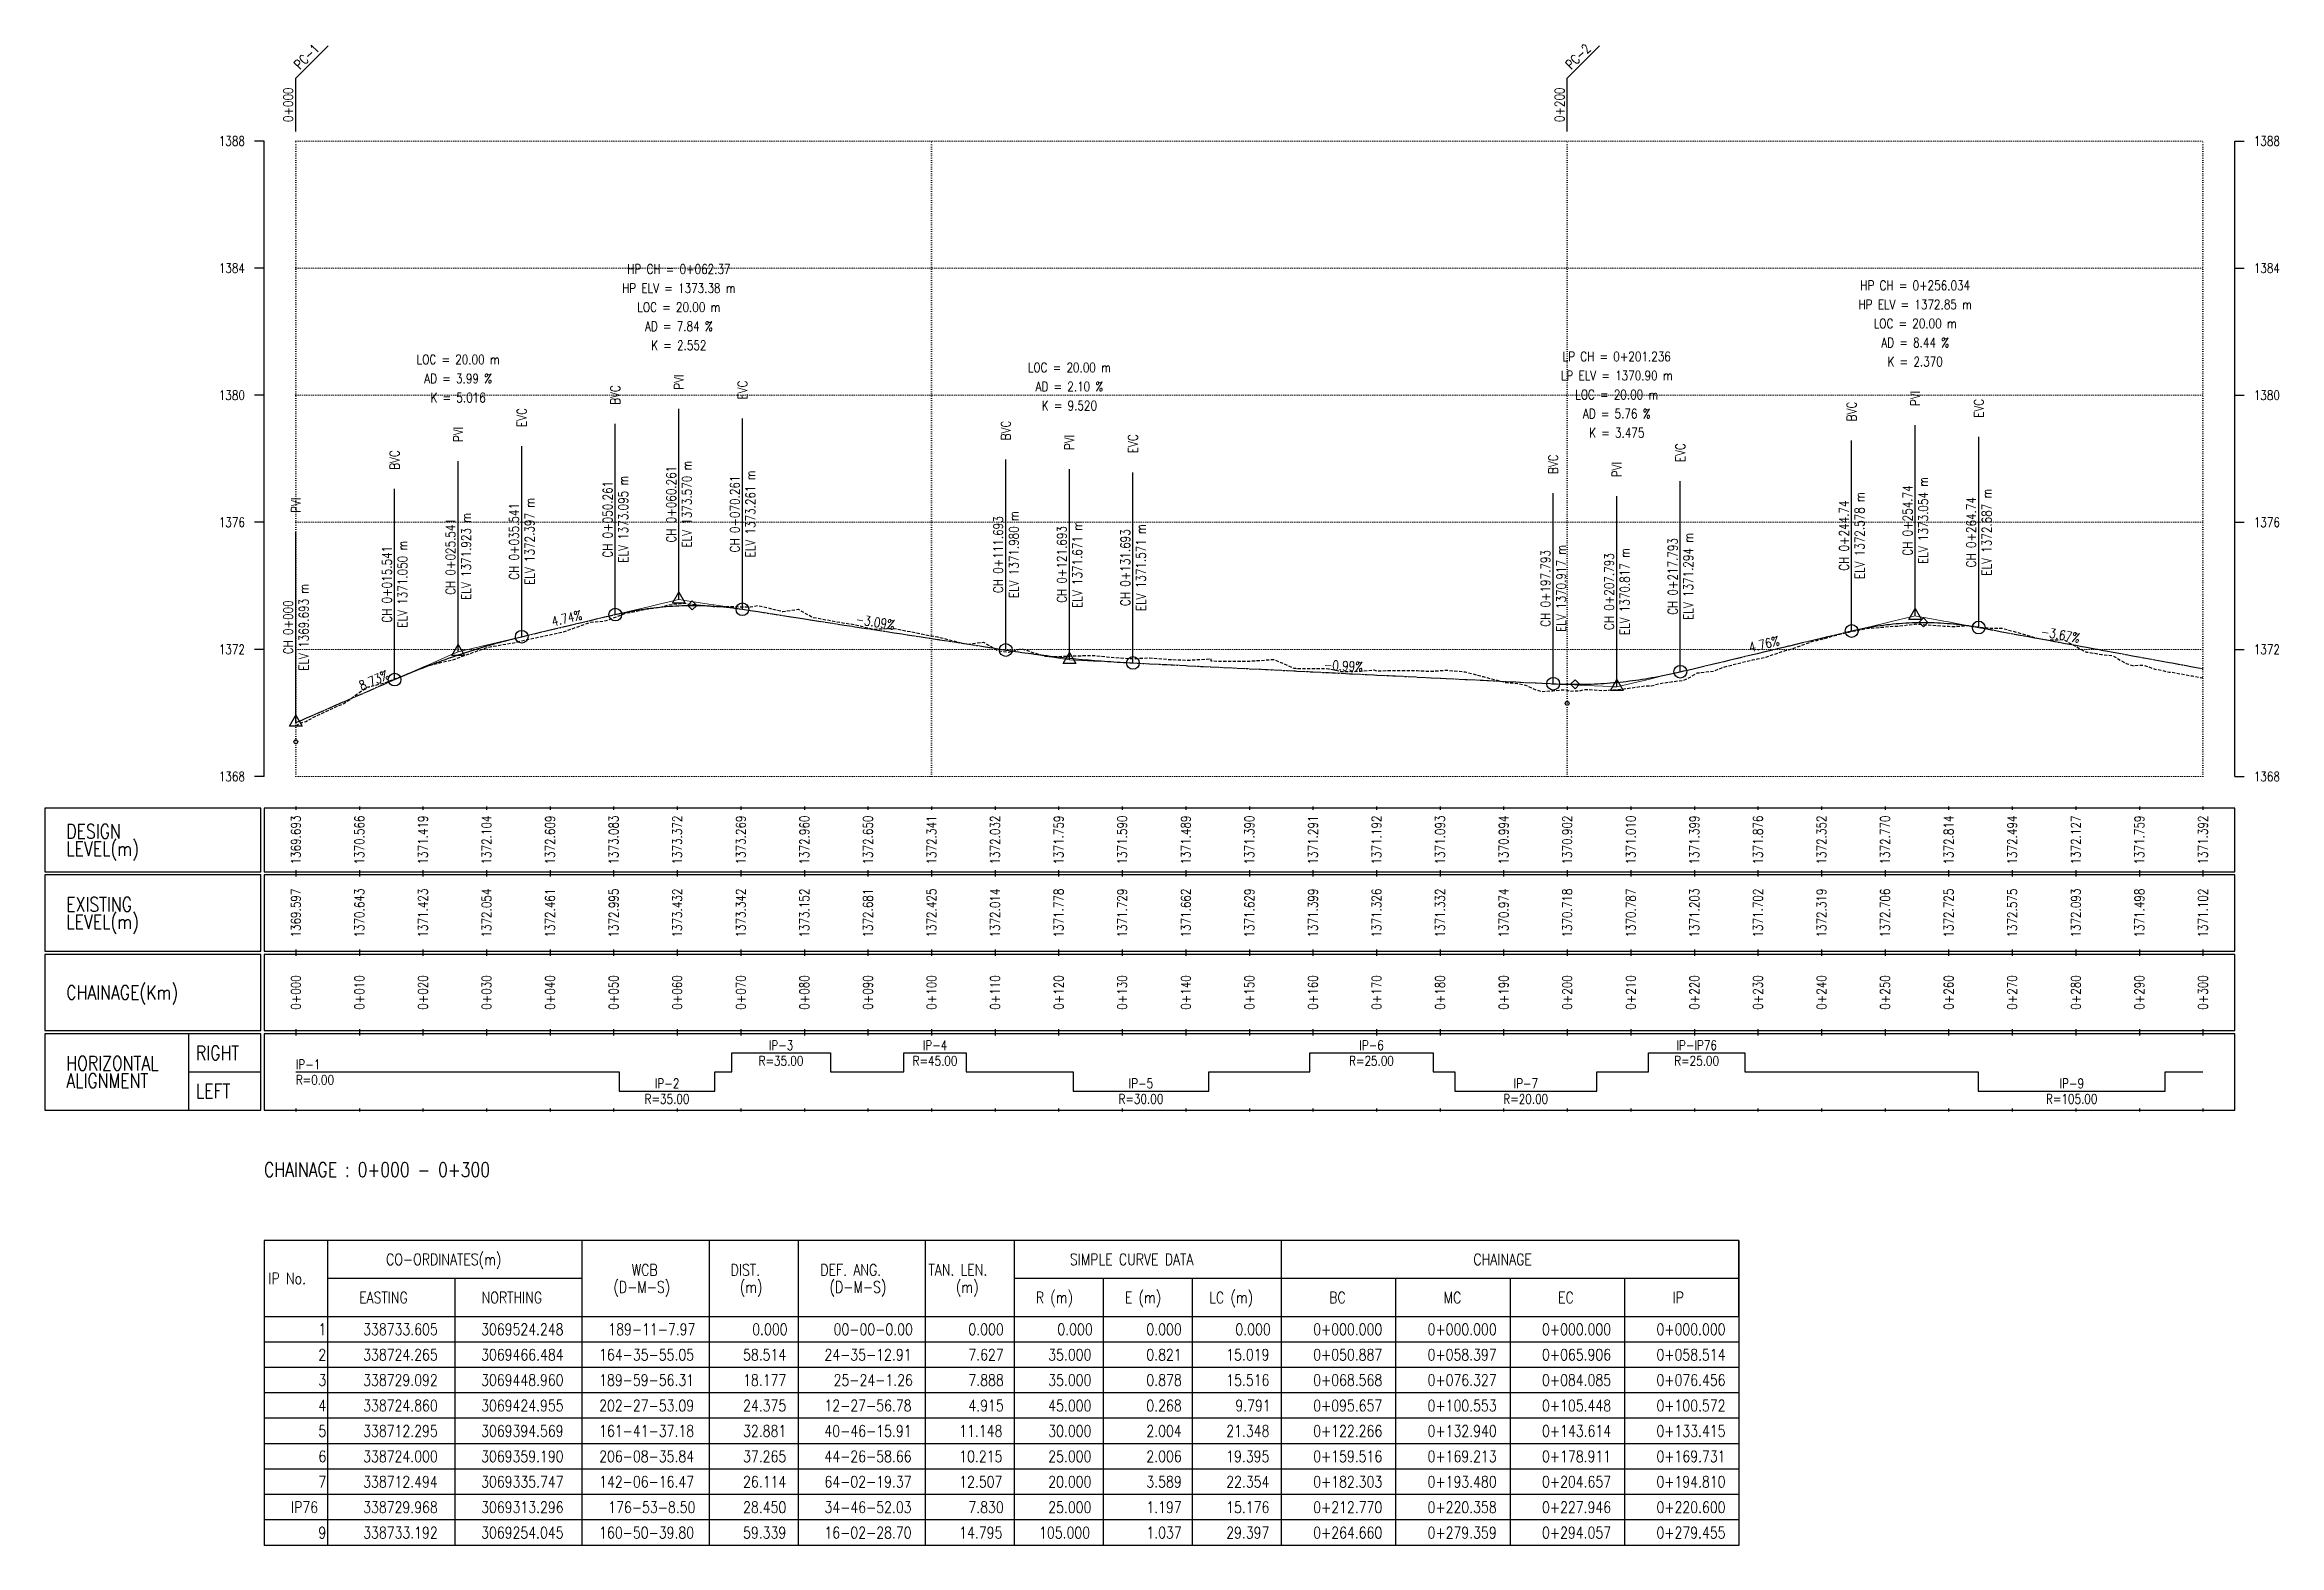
# Model space of a CAD drawing. Extents: x 337736 to 342002, y 3067251 to 3069533.
# Drawn here: x 337735.6 to 338087.1, y 3067266.7 to 3067502.9 of the extents above; entities that cross this region are included whole.
import ezdxf
from ezdxf.enums import TextEntityAlignment as Align

# ---------------------------------------------------------------- set-up
doc = ezdxf.new("R2010")
doc.units = 0
doc.header["$MEASUREMENT"] = 0
for name, pattern in [('Center', [2, 1.25, -0.25, 0.25, -0.25]), ('Dashed', [0.75, 0.5, -0.25]), ('Dot', [0.25, 0, -0.25])]:
    doc.linetypes.add(name, pattern=pattern)
for name, color, linetype, lineweight in [('Chainage Range', 7, 'Continuous', 25), ('Grids', 9, 'Dot', 13), ('PipeCulvert', 6, 'Continuous', 30), ('Vertical Alignment', 5, 'Center', 30), ('VIP Line', 2, 'Continuous', 5)]:
    doc.layers.add(name, color=color, linetype=linetype, lineweight=lineweight)
for name, color, linetype in [('Chainage_TXT', 7, 'Continuous'), ('DesignRL_TXT', 5, 'Continuous'), ('ExistRL_TXT', 3, 'Continuous'), ('GL', 3, 'Dashed'), ('Grade Text', 7, 'Continuous'), ('HC_Data', 7, 'Continuous'), ('HL Point', 2, 'Continuous'), ('Horizontal Alignment', 7, 'Continuous'), ('Remark', 7, 'Continuous'), ('Scale Line', 1, 'Continuous'), ('Title Box Text', 7, 'Continuous'), ('TitleBox', 7, 'Continuous'), ('VIP Mark', 7, 'Continuous')]:
    doc.layers.add(name, color=color, linetype=linetype)
doc.styles.get("Standard").update_dxf_attribs({"font": 'simplex.shx'})

msp = doc.modelspace()

# ---------------------------------------------------------------- texts
at = {"width": 0.8}
for s, p in [('1388', (337767.06, 3067487.73)), ('1384', (337767.06, 3067467.73)), ('1380', (337767.06, 3067447.73)), ('1376', (337767.06, 3067427.73)), ('1372', (337767.06, 3067407.73)), ('1368', (337767.06, 3067387.73))]:
    msp.add_text(s, height=1.5, dxfattribs=at).set_placement(p, align=Align.MIDDLE_RIGHT)
for s, p in [('1388', (338083.06, 3067487.73)), ('1384', (338083.06, 3067467.73)), ('1380', (338083.06, 3067447.73)), ('1376', (338083.06, 3067427.73)), ('1372', (338083.06, 3067407.73)), ('1368', (338083.06, 3067387.73))]:
    msp.add_text(s, height=1.5, dxfattribs=at).set_placement(p, align=Align.MIDDLE_LEFT)
at = {"layer": 'Chainage Range', "width": 0.8}
msp.add_text('CHAINAGE : 0+000 - 0+300', height=2.25, dxfattribs=at).set_placement((337770.06, 3067324.73))
at = {"layer": 'Chainage_TXT', "width": 0.8}
for s, p in [('0+000', (337775.06, 3067353.73)), ('0+010', (337785.06, 3067353.73)), ('0+020', (337795.06, 3067353.73)), ('0+030', (337805.06, 3067353.73)), ('0+040', (337815.06, 3067353.73)), ('0+050', (337825.06, 3067353.73)), ('0+060', (337835.06, 3067353.73)), ('0+070', (337845.06, 3067353.73)), ('0+080', (337855.06, 3067353.73)), ('0+090', (337865.06, 3067353.73)), ('0+100', (337875.06, 3067353.73)), ('0+110', (337885.06, 3067353.73)), ('0+120', (337895.06, 3067353.73)), ('0+130', (337905.06, 3067353.73)), ('0+140', (337915.06, 3067353.73)), ('0+150', (337925.06, 3067353.73)), ('0+160', (337935.06, 3067353.73)), ('0+170', (337945.06, 3067353.73)), ('0+180', (337955.06, 3067353.73)), ('0+190', (337965.06, 3067353.73)), ('0+200', (337975.06, 3067353.73)), ('0+210', (337985.06, 3067353.73)), ('0+220', (337995.06, 3067353.73)), ('0+230', (338005.06, 3067353.73)), ('0+240', (338015.06, 3067353.73)), ('0+250', (338025.06, 3067353.73)), ('0+260', (338035.06, 3067353.73)), ('0+270', (338045.06, 3067353.73)), ('0+280', (338055.06, 3067353.73)), ('0+290', (338065.06, 3067353.73)), ('0+300', (338075.06, 3067353.73)), ('0+300', (338075.06, 3067353.73))]:
    msp.add_text(s, height=1.5, rotation=90, dxfattribs=at).set_placement(p, align=Align.MIDDLE_CENTER)
at = {"layer": 'DesignRL_TXT', "width": 0.8}
for s, p in [('1369.693', (337775.06, 3067377.73)), ('1370.566', (337785.06, 3067377.73)), ('1371.419', (337795.06, 3067377.73)), ('1372.104', (337805.06, 3067377.73)), ('1372.609', (337815.06, 3067377.73)), ('1373.083', (337825.06, 3067377.73)), ('1373.372', (337835.06, 3067377.73)), ('1373.269', (337845.06, 3067377.73)), ('1372.960', (337855.06, 3067377.73)), ('1372.650', (337865.06, 3067377.73)), ('1372.341', (337875.06, 3067377.73)), ('1372.032', (337885.06, 3067377.73)), ('1371.759', (337895.06, 3067377.73)), ('1371.590', (337905.06, 3067377.73)), ('1371.489', (337915.06, 3067377.73)), ('1371.390', (337925.06, 3067377.73)), ('1371.291', (337935.06, 3067377.73)), ('1371.192', (337945.06, 3067377.73)), ('1371.093', (337955.06, 3067377.73)), ('1370.994', (337965.06, 3067377.73)), ('1370.902', (337975.06, 3067377.73)), ('1371.010', (337985.06, 3067377.73)), ('1371.399', (337995.06, 3067377.73)), ('1371.876', (338005.06, 3067377.73)), ('1372.352', (338015.06, 3067377.73)), ('1372.770', (338025.06, 3067377.73)), ('1372.814', (338035.06, 3067377.73)), ('1372.494', (338045.06, 3067377.73)), ('1372.127', (338055.06, 3067377.73)), ('1371.759', (338065.06, 3067377.73)), ('1371.392', (338075.06, 3067377.73)), ('1371.392', (338075.06, 3067377.73))]:
    msp.add_text(s, height=1.5, rotation=90, dxfattribs=at).set_placement(p, align=Align.MIDDLE_CENTER)
at = {"layer": 'ExistRL_TXT', "width": 0.8}
for s, p in [('1369.597', (337775.06, 3067366.23)), ('1370.643', (337785.06, 3067366.23)), ('1371.423', (337795.06, 3067366.23)), ('1372.054', (337805.06, 3067366.23)), ('1372.461', (337815.06, 3067366.23)), ('1372.995', (337825.06, 3067366.23)), ('1373.432', (337835.06, 3067366.23)), ('1373.342', (337845.06, 3067366.23)), ('1373.152', (337855.06, 3067366.23)), ('1372.681', (337865.06, 3067366.23)), ('1372.425', (337875.06, 3067366.23)), ('1372.014', (337885.06, 3067366.23)), ('1371.778', (337895.06, 3067366.23)), ('1371.729', (337905.06, 3067366.23)), ('1371.662', (337915.06, 3067366.23)), ('1371.629', (337925.06, 3067366.23)), ('1371.399', (337935.06, 3067366.23)), ('1371.326', (337945.06, 3067366.23)), ('1371.332', (337955.06, 3067366.23)), ('1370.974', (337965.06, 3067366.23)), ('1370.718', (337975.06, 3067366.23)), ('1370.787', (337985.06, 3067366.23)), ('1371.203', (337995.06, 3067366.23)), ('1371.702', (338005.06, 3067366.23)), ('1372.319', (338015.06, 3067366.23)), ('1372.706', (338025.06, 3067366.23)), ('1372.725', (338035.06, 3067366.23)), ('1372.575', (338045.06, 3067366.23)), ('1372.093', (338055.06, 3067366.23)), ('1371.498', (338065.06, 3067366.23)), ('1371.102', (338075.06, 3067366.23)), ('1371.102', (338075.06, 3067366.23))]:
    msp.add_text(s, height=1.5, rotation=90, dxfattribs=at).set_placement(p, align=Align.MIDDLE_CENTER)
at = {"layer": 'Grade Text', "width": 0.8}
for s, rotation, p in [('4.74%', 13.3444, (337817.96, 3067411.47)), ('-3.09%', 351.2123, (337866.04, 3067410.84)), ('4.76%', 13.4006, (338006.33, 3067407.41)), ('-3.67%', 349.5927, (338052.43, 3067408.85)), ('-0.99%', 357.1637, (337939.8, 3067403.95)), ('8.73%', 23.5844, (337787.83, 3067401.77))]:
    msp.add_text(s, height=1.5, rotation=rotation, dxfattribs=at).set_placement(p, align=Align.BOTTOM_CENTER)
at = {"layer": 'HC_Data', "width": 0.8}
for s, p in [('CO-ORDINATES(m)', (337789.26, 3067310.83)), ('WCB', (337827.9, 3067309.18)), ('DIST.', (337843.46, 3067309.18)), ('DEF. ANG.', (337857.58, 3067309.18)), ('TAN. LEN.', (337874.58, 3067309.18)), ('SIMPLE CURVE DATA', (337896.82, 3067310.83)), ('CHAINAGE', (337960.3, 3067310.83)), ('IP No.', (337770.74, 3067307.83)), ('EASTING', (337785.02, 3067304.83)), ('NORTHING', (337804.3, 3067304.83)), ('(D-M-S)', (337825.02, 3067306.48)), ('(m)', (337844.9, 3067306.48)), ('(D-M-S)', (337859.02, 3067306.48)), ('(m)', (337878.9, 3067306.48)), ('R (m)', (337891.46, 3067304.83)), ('E (m)', (337905.46, 3067304.83)), ('LC (m)', (337918.74, 3067304.83)), ('BC', (337937.62, 3067304.83)), ('MC', (337955.62, 3067304.83)), ('EC', (337973.62, 3067304.83)), ('IP', (337991.62, 3067304.83)), ('1', (337778.62, 3067299.83)), ('338733.605', (337785.66, 3067299.83)), ('3069524.248', (337804.22, 3067299.83)), ('189-11-7.97', (337824.22, 3067299.83)), ('0.000', (337846.86, 3067299.83)), ('00-00-0.00', (337859.66, 3067299.83)), ('0.000', (337880.86, 3067299.83)), ('0.000', (337894.86, 3067299.83)), ('0.000', (337908.86, 3067299.83)), ('0.000', (337922.86, 3067299.83)), ('0+000.000', (337935.1, 3067299.83)), ('0+000.000', (337953.1, 3067299.83)), ('0+000.000', (337971.1, 3067299.83)), ('0+000.000', (337989.1, 3067299.83)), ('2', (337778.62, 3067295.83)), ('338724.265', (337785.66, 3067295.83)), ('3069466.484', (337804.22, 3067295.83)), ('164-35-55.05', (337822.78, 3067295.83)), ('58.514', (337845.42, 3067295.83)), ('24-35-12.91', (337858.22, 3067295.83)), ('7.627', (337880.86, 3067295.83)), ('35.000', (337893.42, 3067295.83)), ('0.821', (337908.86, 3067295.83)), ('15.019', (337921.42, 3067295.83)), ('0+050.887', (337935.1, 3067295.83)), ('0+058.397', (337953.1, 3067295.83)), ('0+065.906', (337971.1, 3067295.83)), ('0+058.514', (337989.1, 3067295.83)), ('3', (337778.62, 3067291.83)), ('338729.092', (337785.66, 3067291.83)), ('3069448.960', (337804.22, 3067291.83)), ('189-59-56.31', (337822.78, 3067291.83)), ('18.177', (337845.42, 3067291.83)), ('25-24-1.26', (337859.66, 3067291.83)), ('7.888', (337880.86, 3067291.83)), ('35.000', (337893.42, 3067291.83)), ('0.878', (337908.86, 3067291.83)), ('15.516', (337921.42, 3067291.83)), ('0+068.568', (337935.1, 3067291.83)), ('0+076.327', (337953.1, 3067291.83)), ('0+084.085', (337971.1, 3067291.83)), ('0+076.456', (337989.1, 3067291.83)), ('4', (337778.62, 3067287.83)), ('338724.860', (337785.66, 3067287.83)), ('3069424.955', (337804.22, 3067287.83)), ('202-27-53.09', (337822.78, 3067287.83)), ('24.375', (337845.42, 3067287.83)), ('12-27-56.78', (337858.22, 3067287.83)), ('4.915', (337880.86, 3067287.83)), ('45.000', (337893.42, 3067287.83)), ('0.268', (337908.86, 3067287.83)), ('9.791', (337922.86, 3067287.83)), ('0+095.657', (337935.1, 3067287.83)), ('0+100.553', (337953.1, 3067287.83)), ('0+105.448', (337971.1, 3067287.83)), ('0+100.572', (337989.1, 3067287.83)), ('5', (337778.62, 3067283.83)), ('338712.295', (337785.66, 3067283.83)), ('3069394.569', (337804.22, 3067283.83)), ('161-41-37.18', (337822.78, 3067283.83)), ('32.881', (337845.42, 3067283.83)), ('40-46-15.91', (337858.22, 3067283.83)), ('11.148', (337879.42, 3067283.83)), ('30.000', (337893.42, 3067283.83)), ('2.004', (337908.86, 3067283.83)), ('21.348', (337921.42, 3067283.83)), ('0+122.266', (337935.1, 3067283.83)), ('0+132.940', (337953.1, 3067283.83)), ('0+143.614', (337971.1, 3067283.83)), ('0+133.415', (337989.1, 3067283.83)), ('6', (337778.62, 3067279.83)), ('338724.000', (337785.66, 3067279.83)), ('3069359.190', (337804.22, 3067279.83)), ('206-08-35.84', (337822.78, 3067279.83)), ('37.265', (337845.42, 3067279.83)), ('44-26-58.66', (337858.22, 3067279.83)), ('10.215', (337879.42, 3067279.83)), ('25.000', (337893.42, 3067279.83)), ('2.006', (337908.86, 3067279.83)), ('19.395', (337921.42, 3067279.83)), ('0+159.516', (337935.1, 3067279.83)), ('0+169.213', (337953.1, 3067279.83)), ('0+178.911', (337971.1, 3067279.83)), ('0+169.731', (337989.1, 3067279.83)), ('7', (337778.62, 3067275.83)), ('338712.494', (337785.66, 3067275.83)), ('3069335.747', (337804.22, 3067275.83)), ('142-06-16.47', (337822.78, 3067275.83)), ('26.114', (337845.42, 3067275.83)), ('64-02-19.37', (337858.22, 3067275.83)), ('12.507', (337879.42, 3067275.83)), ('20.000', (337893.42, 3067275.83)), ('3.589', (337908.86, 3067275.83)), ('22.354', (337921.42, 3067275.83)), ('0+182.303', (337935.1, 3067275.83)), ('0+193.480', (337953.1, 3067275.83)), ('0+204.657', (337971.1, 3067275.83)), ('0+194.810', (337989.1, 3067275.83)), ('IP76', (337774.3, 3067271.83)), ('338729.968', (337785.66, 3067271.83)), ('3069313.296', (337804.22, 3067271.83)), ('176-53-8.50', (337824.22, 3067271.83)), ('28.450', (337845.42, 3067271.83)), ('34-46-52.03', (337858.22, 3067271.83)), ('7.830', (337880.86, 3067271.83)), ('25.000', (337893.42, 3067271.83)), ('1.197', (337908.86, 3067271.83)), ('15.176', (337921.42, 3067271.83)), ('0+212.770', (337935.1, 3067271.83)), ('0+220.358', (337953.1, 3067271.83)), ('0+227.946', (337971.1, 3067271.83)), ('0+220.600', (337989.1, 3067271.83)), ('9', (337778.62, 3067267.83)), ('338733.192', (337785.66, 3067267.83)), ('3069254.045', (337804.22, 3067267.83)), ('160-50-39.80', (337822.78, 3067267.83)), ('59.339', (337845.42, 3067267.83)), ('16-02-28.70', (337858.22, 3067267.83)), ('14.795', (337879.42, 3067267.83)), ('105.000', (337891.98, 3067267.83)), ('1.037', (337908.86, 3067267.83)), ('29.397', (337921.42, 3067267.83)), ('0+264.660', (337935.1, 3067267.83)), ('0+279.359', (337953.1, 3067267.83)), ('0+294.057', (337971.1, 3067267.83)), ('0+279.455', (337989.1, 3067267.83))]:
    msp.add_text(s, height=1.8, dxfattribs=at).set_placement(p)
at = {"layer": 'Horizontal Alignment', "width": 0.8}
for s, p in [('IP-3', (337851.39, 3067344.23)), ('IP-4', (337875.61, 3067344.23)), ('IP-6', (337944.27, 3067344.23)), ('IP-IP76', (337995.42, 3067344.23)), ('IP-2', (337833.46, 3067338.23)), ('IP-5', (337908, 3067338.23)), ('IP-7', (337968.54, 3067338.23)), ('IP-9', (338054.42, 3067338.23))]:
    msp.add_text(s, height=1.5, dxfattribs=at).set_placement(p, align=Align.BOTTOM_CENTER)
msp.add_text('IP-1', height=1.5, dxfattribs=at).set_placement((337775.06, 3067341.23), align=Align.BOTTOM_LEFT)
for s, p in [('R=35.00', (337851.39, 3067343.73)), ('R=45.00', (337875.61, 3067343.73)), ('R=25.00', (337944.27, 3067343.73)), ('R=25.00', (337995.42, 3067343.73)), ('R=35.00', (337833.46, 3067337.73)), ('R=30.00', (337908, 3067337.73)), ('R=20.00', (337968.54, 3067337.73)), ('R=105.00', (338054.42, 3067337.73))]:
    msp.add_text(s, height=1.5, dxfattribs=at).set_placement(p, align=Align.TOP_CENTER)
msp.add_text('R=0.00', height=1.5, dxfattribs=at).set_placement((337775.06, 3067340.73), align=Align.TOP_LEFT)
at = {"layer": 'Remark', "width": 0.8}
for s, rotation, p in [('PC-1', 45, (337777.61, 3067500.18)), ('PC-2', 45, (337977.61, 3067500.18)), ('0+000', 90, (337775.06, 3067493.43)), ('0+200', 90, (337975.06, 3067493.43))]:
    msp.add_text(s, height=1.5, rotation=rotation, dxfattribs=at).set_placement(p, align=Align.BOTTOM_CENTER)
at = {"layer": 'Title Box Text', "width": 0.8}
for s, p in [('DESIGN', (337738.96, 3067377.98)), ('LEVEL(m)', (337738.96, 3067375.23)), ('EXISTING', (337738.96, 3067366.48)), ('LEVEL(m)', (337738.96, 3067363.73)), ('CHAINAGE(Km)', (337738.96, 3067352.61)), ('RIGHT', (337759.36, 3067343.11)), ('HORIZONTAL', (337738.96, 3067341.48)), ('ALIGNMENT', (337738.96, 3067338.73)), ('LEFT', (337759.36, 3067337.11))]:
    msp.add_text(s, height=2.25, dxfattribs=at).set_placement(p)
at = {"layer": 'VIP Mark', "width": 0.8}
for s, p in [('HP CH = 0+062.37', (337835.32, 3067467.58)), ('HP ELV = 1373.38 m', (337835.32, 3067464.58)), ('HP CH = 0+256.034', (338029.8, 3067465.01)), ('LOC = 20.00 m', (337835.32, 3067461.58)), ('HP ELV = 1372.85 m', (338029.8, 3067462.01)), ('AD = 7.84 %', (337835.32, 3067458.58)), ('LOC = 20.00 m', (338029.8, 3067459.01)), ('LOC = 20.00 m', (337800.6, 3067453.35)), ('K = 2.552', (337835.32, 3067455.58)), ('LP CH = 0+201.236', (337982.85, 3067453.82)), ('AD = 8.44 %', (338029.8, 3067456.01)), ('AD = 3.99 %', (337800.6, 3067450.35)), ('LOC = 20.00 m', (337896.75, 3067452.09)), ('LP ELV = 1370.90 m', (337982.85, 3067450.82)), ('K = 2.370', (338029.8, 3067453.01)), ('K = 5.016', (337800.6, 3067447.35)), ('AD = 2.10 %', (337896.75, 3067449.09)), ('LOC = 20.00 m', (337982.85, 3067447.82)), ('K = 9.520', (337896.75, 3067446.09)), ('AD = 5.76 %', (337982.85, 3067444.82)), ('K = 3.475', (337982.85, 3067441.82))]:
    msp.add_text(s, height=1.5, dxfattribs=at).set_placement(p, align=Align.MIDDLE_CENTER)
for s, p in [('PVI', (337835.32, 3067448.58)), ('BVC', (337825.32, 3067446.21)), ('EVC', (337845.32, 3067447.04)), ('PVI', (338029.8, 3067446.01)), ('EVC', (338039.8, 3067444.17)), ('EVC', (337810.6, 3067442.72)), ('BVC', (337886.75, 3067440.63)), ('BVC', (338019.8, 3067443.62)), ('PVI', (337800.6, 3067440.35)), ('PVI', (337896.75, 3067439.09)), ('EVC', (337906.75, 3067438.59)), ('EVC', (337992.85, 3067437.2)), ('BVC', (337790.6, 3067435.98)), ('BVC', (337972.85, 3067435.32)), ('PVI', (337982.85, 3067434.82)), ('PVI', (337775.06, 3067429.2))]:
    msp.add_text(s, height=1.5, rotation=90, dxfattribs=at).set_placement(p, align=Align.MIDDLE_LEFT)
for s, p in [('ELV 1373.570 m', (337835.82, 3067430.58)), ('ELV 1373.095 m', (337825.82, 3067428.21)), ('ELV 1373.261 m', (337845.82, 3067429.04)), ('ELV 1373.054 m', (338030.3, 3067428.01)), ('ELV 1372.397 m', (337811.1, 3067424.72)), ('ELV 1372.578 m', (338020.3, 3067425.62)), ('ELV 1372.687 m', (338040.3, 3067426.17)), ('ELV 1371.923 m', (337801.1, 3067422.35)), ('ELV 1371.980 m', (337887.25, 3067422.63)), ('ELV 1371.671 m', (337897.25, 3067421.09)), ('ELV 1371.571 m', (337907.25, 3067420.59)), ('ELV 1371.294 m', (337993.35, 3067419.2)), ('ELV 1371.050 m', (337791.1, 3067417.98)), ('ELV 1370.917 m', (337973.35, 3067417.32)), ('ELV 1370.817 m', (337983.35, 3067416.82)), ('ELV 1369.693 m', (337775.56, 3067411.2))]:
    msp.add_text(s, height=1.5, rotation=90, dxfattribs=at).set_placement(p, align=Align.TOP_CENTER)
for s, p in [('CH 0+050.261', (337825.32, 3067428.21)), ('CH 0+060.261', (337835.32, 3067430.58)), ('CH 0+070.261', (337845.32, 3067429.04)), ('CH 0+254.74', (338029.8, 3067428.01)), ('CH 0+035.541', (337810.6, 3067424.72)), ('CH 0+244.74', (338019.8, 3067425.62)), ('CH 0+264.74', (338039.8, 3067426.17)), ('CH 0+025.541', (337800.6, 3067422.35)), ('CH 0+111.693', (337886.75, 3067422.63)), ('CH 0+121.693', (337896.75, 3067421.09)), ('CH 0+131.693', (337906.75, 3067420.59)), ('CH 0+015.541', (337790.6, 3067417.98)), ('CH 0+197.793', (337972.85, 3067417.32)), ('CH 0+207.793', (337982.85, 3067416.82)), ('CH 0+217.793', (337992.85, 3067419.2)), ('CH 0+000', (337775.06, 3067411.2))]:
    msp.add_text(s, height=1.5, rotation=90, dxfattribs=at).set_placement(p, align=Align.BOTTOM_CENTER)

# ---------------------------------------------------------------- linework, layer by layer
at = {"layer": 'GL', "flags": 128}
msp.add_lwpolyline([(337775.06, 3067395.72), (337775.99, 3067396.21), (337776.62, 3067396.38), (337778.35, 3067397.3), (337781.36, 3067398.7), (337781.36, 3067398.71), (337782.62, 3067399.19), (337786.22, 3067401.78), (337788.97, 3067402.43), (337789.49, 3067402.63), (337792.06, 3067403.64), (337795.06, 3067404.85), (337795.66, 3067405.09), (337795.81, 3067405.15), (337799.94, 3067406.16), (337800.25, 3067406.27), (337800.6, 3067406.39), (337805.2, 3067408.06), (337809.66, 3067408.83), (337810.15, 3067408.97), (337814.26, 3067409.86), (337815.06, 3067410.04), (337817.34, 3067410.54), (337821.37, 3067412), (337823.69, 3067412.2), (337826.38, 3067413.2), (337827, 3067413.44), (337827.84, 3067413.57), (337830.53, 3067414.13), (337832.63, 3067414.41), (337833.35, 3067414.66), (337833.59, 3067414.73), (337835.06, 3067414.89), (337835.32, 3067414.92), (337835.98, 3067415), (337836.04, 3067415), (337836.62, 3067414.93), (337840.7, 3067414.5), (337840.73, 3067414.49), (337840.89, 3067414.49), (337846.59, 3067414.43), (337847.72, 3067414.65), (337851.69, 3067413.69), (337852.98, 3067413.88), (337854.06, 3067414.06), (337855.06, 3067413.49), (337856.35, 3067412.79), (337861.33, 3067411.87), (337863.01, 3067411.64), (337864.04, 3067411.37), (337866.01, 3067410.92), (337869.19, 3067411.03), (337875.06, 3067409.86), (337876.02, 3067409.69), (337876.15, 3067409.67), (337876.19, 3067409.65), (337876.22, 3067409.66), (337876.31, 3067409.62), (337880.64, 3067408.55), (337883.25, 3067408.86), (337885.53, 3067407.53), (337887.19, 3067407.27), (337889.2, 3067407.86), (337892.81, 3067406.67), (337894.11, 3067406.59), (337895.06, 3067406.62), (337896.75, 3067406.68), (337900.56, 3067406.79), (337902.62, 3067406.55), (337906.41, 3067406.29), (337906.79, 3067406.27), (337909.33, 3067406.41), (337912.08, 3067406.17), (337915.06, 3067406.04), (337915.4, 3067406.03), (337919.01, 3067406.25), (337919.02, 3067405.91), (337921.08, 3067405.88), (337925.04, 3067405.88), (337926.95, 3067406), (337928.89, 3067406.16), (337932.07, 3067404.78), (337932.31, 3067404.76), (337932.55, 3067404.7), (337935.06, 3067404.73), (337937.49, 3067404.69), (337939.61, 3067404.26), (337940.81, 3067404.23), (337940.97, 3067404.28), (337941.07, 3067404.24), (337941.3, 3067404.25), (337944.66, 3067404.49), (337945.12, 3067404.35), (337946.95, 3067404.39), (337947.65, 3067404.42), (337948.03, 3067404.4), (337951.46, 3067404.38), (337952.91, 3067404.32), (337953.68, 3067404.3), (337955.06, 3067404.39), (337955.17, 3067404.4), (337956, 3067404.46), (337958.99, 3067404.2), (337959.22, 3067404.15), (337959.32, 3067404.11), (337961.85, 3067403.44), (337965.27, 3067402.55), (337965.48, 3067402.51), (337967, 3067402.41), (337968.49, 3067402.1), (337970.2, 3067401.35), (337971.11, 3067401.11), (337972.77, 3067401.22), (337974.09, 3067401.34), (337975.02, 3067401.34), (337975.06, 3067401.32), (337975.44, 3067401.17), (337977, 3067401.22), (337977.94, 3067401.43), (337980.68, 3067401.27), (337982.09, 3067401.37), (337982.85, 3067401.38), (337983.05, 3067401.39), (337987.39, 3067401.99), (337988.29, 3067402), (337989.63, 3067402.37), (337993.38, 3067402.89), (337993.96, 3067403.11), (337995.06, 3067403.75), (337995.52, 3067404.02), (337998.08, 3067404.31), (337999.52, 3067404.89), (338001.36, 3067405.38), (338004.21, 3067406.08), (338005, 3067406.23), (338006.2, 3067406.48), (338009.27, 3067407.52), (338009.32, 3067407.53), (338009.92, 3067407.65), (338010.09, 3067407.71), (338011.08, 3067408.06), (338013.9, 3067409.09), (338013.9, 3067409.1), (338014.3, 3067409.15), (338014.47, 3067409.19), (338015.03, 3067409.32), (338015.06, 3067409.33), (338019.01, 3067410.4), (338019.37, 3067410.46), (338021.94, 3067410.99), (338022.65, 3067411.05), (338025.85, 3067411.34), (338026.26, 3067411.37), (338026.95, 3067411.38), (338029.8, 3067411.71), (338029.97, 3067411.73), (338031.49, 3067411.59), (338032.35, 3067411.53), (338034.31, 3067411.4), (338035.06, 3067411.36), (338035.76, 3067411.33), (338038.23, 3067411.5), (338040.79, 3067411.14), (338042.21, 3067411.05), (338043.41, 3067411.08), (338048.6, 3067409.61), (338049.54, 3067409.37), (338050.76, 3067409.2), (338053.14, 3067409.27), (338055.06, 3067408.2), (338056.05, 3067407.65), (338056.75, 3067407.31), (338059.12, 3067406.94), (338060.92, 3067406.72), (338062.99, 3067405.5), (338063.99, 3067405.2), (338065.75, 3067405.24), (338067.5, 3067404.64), (338068.67, 3067404.4), (338069.74, 3067404.12), (338070.2, 3067404.13), (338073.41, 3067403.54), (338075.06, 3067403.24)], dxfattribs=at)
at = {"layer": 'Grids'}
for p, q in [((337775.06, 3067487.73), (338075.06, 3067487.73)), ((337775.06, 3067387.73), (337775.06, 3067487.73)), ((337875.06, 3067387.73), (337875.06, 3067487.73)), ((337975.06, 3067387.73), (337975.06, 3067487.73)), ((338075.06, 3067387.73), (338075.06, 3067487.73)), ((338075.06, 3067387.73), (338075.06, 3067487.73)), ((337775.06, 3067467.73), (338075.06, 3067467.73)), ((337775.06, 3067447.73), (338075.06, 3067447.73)), ((337775.06, 3067427.73), (338075.06, 3067427.73)), ((337775.06, 3067407.73), (338075.06, 3067407.73)), ((337775.06, 3067387.73), (338075.06, 3067387.73))]:
    msp.add_line(p, q, dxfattribs=at)
at = {"layer": 'HC_Data'}
for p, q in [((337780.06, 3067314.73), (337780.06, 3067302.73)), ((337820.06, 3067314.73), (337820.06, 3067302.73)), ((337840.06, 3067314.73), (337840.06, 3067302.73)), ((337854.06, 3067314.73), (337854.06, 3067302.73)), ((337874.06, 3067314.73), (337874.06, 3067302.73)), ((337888.06, 3067314.73), (337888.06, 3067302.73)), ((337930.06, 3067314.73), (337930.06, 3067302.73)), ((338002.06, 3067314.73), (338002.06, 3067302.73)), ((337820.06, 3067308.73), (337780.06, 3067308.73)), ((337800.06, 3067308.73), (337800.06, 3067302.73)), ((337930.06, 3067308.73), (337888.06, 3067308.73)), ((337902.06, 3067308.73), (337902.06, 3067302.73)), ((337916.06, 3067308.73), (337916.06, 3067302.73)), ((338002.06, 3067308.73), (337930.06, 3067308.73)), ((337948.06, 3067308.73), (337948.06, 3067302.73)), ((337966.06, 3067308.73), (337966.06, 3067302.73)), ((337984.06, 3067308.73), (337984.06, 3067302.73)), ((337770.06, 3067302.73), (337770.06, 3067266.73)), ((337780.06, 3067302.73), (337780.06, 3067266.73)), ((337800.06, 3067302.73), (337800.06, 3067266.73)), ((337820.06, 3067302.73), (337820.06, 3067266.73)), ((337840.06, 3067302.73), (337840.06, 3067266.73)), ((337854.06, 3067302.73), (337854.06, 3067266.73)), ((337874.06, 3067302.73), (337874.06, 3067266.73)), ((337888.06, 3067302.73), (337888.06, 3067266.73)), ((337902.06, 3067302.73), (337902.06, 3067266.73)), ((337916.06, 3067302.73), (337916.06, 3067266.73)), ((337930.06, 3067302.73), (337930.06, 3067266.73)), ((337948.06, 3067302.73), (337948.06, 3067266.73)), ((337966.06, 3067302.73), (337966.06, 3067266.73)), ((337984.06, 3067302.73), (337984.06, 3067266.73)), ((338002.06, 3067302.73), (338002.06, 3067266.73)), ((338002.06, 3067298.73), (337770.06, 3067298.73)), ((338002.06, 3067294.73), (337770.06, 3067294.73)), ((338002.06, 3067290.73), (337770.06, 3067290.73)), ((338002.06, 3067286.73), (337770.06, 3067286.73)), ((338002.06, 3067282.73), (337770.06, 3067282.73)), ((338002.06, 3067278.73), (337770.06, 3067278.73)), ((338002.06, 3067274.73), (337770.06, 3067274.73)), ((338002.06, 3067270.73), (337770.06, 3067270.73)), ((338002.06, 3067266.73), (337770.06, 3067266.73))]:
    msp.add_line(p, q, dxfattribs=at)
msp.add_lwpolyline([(337770.06, 3067314.73), (337770.06, 3067302.73), (338002.06, 3067302.73), (338002.06, 3067314.73), (337770.06, 3067314.73)], dxfattribs=at)
at = {"layer": 'HL Point'}
for points in [[(337836.72, 3067414.65), (337837.43, 3067415.36), (337838.14, 3067414.65), (337837.43, 3067413.94), (337836.72, 3067414.65)], [(338030.39, 3067411.97), (338031.09, 3067412.68), (338031.8, 3067411.97), (338031.09, 3067411.26), (338030.39, 3067411.97)], [(337975.59, 3067402.23), (337976.3, 3067402.94), (337977, 3067402.23), (337976.3, 3067401.52), (337975.59, 3067402.23)]]:
    msp.add_lwpolyline(points, dxfattribs=at)
at = {"layer": 'Horizontal Alignment'}
msp.add_lwpolyline([(337775.06, 3067341.23), (337825.95, 3067341.23), (337825.95, 3067338.23), (337840.97, 3067338.23), (337840.97, 3067341.23), (337843.63, 3067341.23), (337843.63, 3067344.23), (337859.15, 3067344.23), (337859.15, 3067341.23), (337870.72, 3067341.23), (337870.72, 3067344.23), (337880.51, 3067344.23), (337880.51, 3067341.23), (337897.33, 3067341.23), (337897.33, 3067338.23), (337918.68, 3067338.23), (337918.68, 3067341.23), (337934.58, 3067341.23), (337934.58, 3067344.23), (337953.97, 3067344.23), (337953.97, 3067341.23), (337957.36, 3067341.23), (337957.36, 3067338.23), (337979.72, 3067338.23), (337979.72, 3067341.23), (337987.83, 3067341.23), (337987.83, 3067344.23), (338003.01, 3067344.23), (338003.01, 3067341.23), (338039.72, 3067341.23), (338039.72, 3067338.23), (338069.12, 3067338.23), (338069.12, 3067341.23), (338075.06, 3067341.23)], dxfattribs=at)
at = {"layer": 'PipeCulvert'}
for centre in [(337975.06, 3067399.24), (337775.06, 3067393.2)]:
    msp.add_circle(centre, 0.3, dxfattribs=at)
at = {"layer": 'Remark'}
for p, q in [((337775.06, 3067497.63), (337780.15, 3067502.73)), ((337975.06, 3067497.63), (337980.15, 3067502.73)), ((337775.06, 3067489.23), (337775.06, 3067497.63)), ((337975.06, 3067489.23), (337975.06, 3067497.63))]:
    msp.add_line(p, q, dxfattribs=at)
at = {"layer": 'Scale Line'}
for p, q in [((337770.06, 3067487.73), (337768.56, 3067487.73)), ((337770.06, 3067387.73), (337770.06, 3067487.73)), ((338080.06, 3067387.73), (338080.06, 3067487.73)), ((338080.06, 3067487.73), (338081.56, 3067487.73)), ((337770.06, 3067467.73), (337768.56, 3067467.73)), ((338080.06, 3067467.73), (338081.56, 3067467.73)), ((337770.06, 3067447.73), (337768.56, 3067447.73)), ((338080.06, 3067447.73), (338081.56, 3067447.73)), ((337770.06, 3067427.73), (337768.56, 3067427.73)), ((338080.06, 3067427.73), (338081.56, 3067427.73)), ((337770.06, 3067407.73), (337768.56, 3067407.73)), ((338080.06, 3067407.73), (338081.56, 3067407.73)), ((337770.06, 3067387.73), (337768.56, 3067387.73)), ((338080.06, 3067387.73), (338081.56, 3067387.73))]:
    msp.add_line(p, q, dxfattribs=at)
at = {"layer": 'TitleBox'}
for p, q in [((337775.06, 3067382.98), (337775.06, 3067382.48)), ((337785.06, 3067382.98), (337785.06, 3067382.48)), ((337795.06, 3067382.98), (337795.06, 3067382.48)), ((337805.06, 3067382.98), (337805.06, 3067382.48)), ((337815.06, 3067382.98), (337815.06, 3067382.48)), ((337825.06, 3067382.98), (337825.06, 3067382.48)), ((337835.06, 3067382.98), (337835.06, 3067382.48)), ((337845.06, 3067382.98), (337845.06, 3067382.48)), ((337855.06, 3067382.98), (337855.06, 3067382.48)), ((337865.06, 3067382.98), (337865.06, 3067382.48)), ((337875.06, 3067382.98), (337875.06, 3067382.48)), ((337885.06, 3067382.98), (337885.06, 3067382.48)), ((337895.06, 3067382.98), (337895.06, 3067382.48)), ((337905.06, 3067382.98), (337905.06, 3067382.48)), ((337915.06, 3067382.98), (337915.06, 3067382.48)), ((337925.06, 3067382.98), (337925.06, 3067382.48)), ((337935.06, 3067382.98), (337935.06, 3067382.48)), ((337945.06, 3067382.98), (337945.06, 3067382.48)), ((337955.06, 3067382.98), (337955.06, 3067382.48)), ((337965.06, 3067382.98), (337965.06, 3067382.48)), ((337975.06, 3067382.98), (337975.06, 3067382.48)), ((337985.06, 3067382.98), (337985.06, 3067382.48)), ((337995.06, 3067382.98), (337995.06, 3067382.48)), ((338005.06, 3067382.98), (338005.06, 3067382.48)), ((338015.06, 3067382.98), (338015.06, 3067382.48)), ((338025.06, 3067382.98), (338025.06, 3067382.48)), ((338035.06, 3067382.98), (338035.06, 3067382.48)), ((338045.06, 3067382.98), (338045.06, 3067382.48)), ((338055.06, 3067382.98), (338055.06, 3067382.48)), ((338065.06, 3067382.98), (338065.06, 3067382.48)), ((338075.06, 3067382.98), (338075.06, 3067382.48)), ((338075.06, 3067382.98), (338075.06, 3067382.48)), ((337775.06, 3067372.98), (337775.06, 3067372.48)), ((337775.06, 3067372.48), (337775.06, 3067371.98)), ((337785.06, 3067372.98), (337785.06, 3067372.48)), ((337785.06, 3067372.48), (337785.06, 3067371.98)), ((337795.06, 3067372.98), (337795.06, 3067372.48)), ((337795.06, 3067372.48), (337795.06, 3067371.98)), ((337805.06, 3067372.98), (337805.06, 3067372.48)), ((337805.06, 3067372.48), (337805.06, 3067371.98)), ((337815.06, 3067372.98), (337815.06, 3067372.48)), ((337815.06, 3067372.48), (337815.06, 3067371.98)), ((337825.06, 3067372.98), (337825.06, 3067372.48)), ((337825.06, 3067372.48), (337825.06, 3067371.98)), ((337835.06, 3067372.98), (337835.06, 3067372.48)), ((337835.06, 3067372.48), (337835.06, 3067371.98)), ((337845.06, 3067372.98), (337845.06, 3067372.48)), ((337845.06, 3067372.48), (337845.06, 3067371.98)), ((337855.06, 3067372.98), (337855.06, 3067372.48)), ((337855.06, 3067372.48), (337855.06, 3067371.98)), ((337865.06, 3067372.98), (337865.06, 3067372.48)), ((337865.06, 3067372.48), (337865.06, 3067371.98)), ((337875.06, 3067372.98), (337875.06, 3067372.48)), ((337875.06, 3067372.48), (337875.06, 3067371.98)), ((337885.06, 3067372.98), (337885.06, 3067372.48)), ((337885.06, 3067372.48), (337885.06, 3067371.98)), ((337895.06, 3067372.98), (337895.06, 3067372.48)), ((337895.06, 3067372.48), (337895.06, 3067371.98)), ((337905.06, 3067372.98), (337905.06, 3067372.48)), ((337905.06, 3067372.48), (337905.06, 3067371.98)), ((337915.06, 3067372.98), (337915.06, 3067372.48)), ((337915.06, 3067372.48), (337915.06, 3067371.98)), ((337925.06, 3067372.98), (337925.06, 3067372.48)), ((337925.06, 3067372.48), (337925.06, 3067371.98)), ((337935.06, 3067372.98), (337935.06, 3067372.48)), ((337935.06, 3067372.48), (337935.06, 3067371.98)), ((337945.06, 3067372.98), (337945.06, 3067372.48)), ((337945.06, 3067372.48), (337945.06, 3067371.98)), ((337955.06, 3067372.98), (337955.06, 3067372.48)), ((337955.06, 3067372.48), (337955.06, 3067371.98)), ((337965.06, 3067372.98), (337965.06, 3067372.48)), ((337965.06, 3067372.48), (337965.06, 3067371.98)), ((337975.06, 3067372.98), (337975.06, 3067372.48)), ((337975.06, 3067372.48), (337975.06, 3067371.98)), ((337985.06, 3067372.98), (337985.06, 3067372.48)), ((337985.06, 3067372.48), (337985.06, 3067371.98)), ((337995.06, 3067372.98), (337995.06, 3067372.48)), ((337995.06, 3067372.48), (337995.06, 3067371.98)), ((338005.06, 3067372.98), (338005.06, 3067372.48)), ((338005.06, 3067372.48), (338005.06, 3067371.98)), ((338015.06, 3067372.98), (338015.06, 3067372.48)), ((338015.06, 3067372.48), (338015.06, 3067371.98)), ((338025.06, 3067372.98), (338025.06, 3067372.48)), ((338025.06, 3067372.48), (338025.06, 3067371.98)), ((338035.06, 3067372.98), (338035.06, 3067372.48)), ((338035.06, 3067372.48), (338035.06, 3067371.98)), ((338045.06, 3067372.98), (338045.06, 3067372.48)), ((338045.06, 3067372.48), (338045.06, 3067371.98)), ((338055.06, 3067372.98), (338055.06, 3067372.48)), ((338055.06, 3067372.48), (338055.06, 3067371.98)), ((338065.06, 3067372.98), (338065.06, 3067372.48)), ((338065.06, 3067372.48), (338065.06, 3067371.98)), ((338075.06, 3067372.98), (338075.06, 3067372.48)), ((338075.06, 3067372.98), (338075.06, 3067372.48)), ((338075.06, 3067372.48), (338075.06, 3067371.98)), ((338075.06, 3067372.48), (338075.06, 3067371.98)), ((337775.06, 3067360.48), (337775.06, 3067359.98)), ((337775.06, 3067359.98), (337775.06, 3067359.48)), ((337785.06, 3067360.48), (337785.06, 3067359.98)), ((337785.06, 3067359.98), (337785.06, 3067359.48)), ((337795.06, 3067360.48), (337795.06, 3067359.98)), ((337795.06, 3067359.98), (337795.06, 3067359.48)), ((337805.06, 3067360.48), (337805.06, 3067359.98)), ((337805.06, 3067359.98), (337805.06, 3067359.48)), ((337815.06, 3067360.48), (337815.06, 3067359.98)), ((337815.06, 3067359.98), (337815.06, 3067359.48)), ((337825.06, 3067360.48), (337825.06, 3067359.98)), ((337825.06, 3067359.98), (337825.06, 3067359.48)), ((337835.06, 3067360.48), (337835.06, 3067359.98)), ((337835.06, 3067359.98), (337835.06, 3067359.48)), ((337845.06, 3067360.48), (337845.06, 3067359.98)), ((337845.06, 3067359.98), (337845.06, 3067359.48)), ((337855.06, 3067360.48), (337855.06, 3067359.98)), ((337855.06, 3067359.98), (337855.06, 3067359.48)), ((337865.06, 3067360.48), (337865.06, 3067359.98)), ((337865.06, 3067359.98), (337865.06, 3067359.48)), ((337875.06, 3067360.48), (337875.06, 3067359.98)), ((337875.06, 3067359.98), (337875.06, 3067359.48)), ((337885.06, 3067360.48), (337885.06, 3067359.98)), ((337885.06, 3067359.98), (337885.06, 3067359.48)), ((337895.06, 3067360.48), (337895.06, 3067359.98)), ((337895.06, 3067359.98), (337895.06, 3067359.48)), ((337905.06, 3067360.48), (337905.06, 3067359.98)), ((337905.06, 3067359.98), (337905.06, 3067359.48)), ((337915.06, 3067360.48), (337915.06, 3067359.98)), ((337915.06, 3067359.98), (337915.06, 3067359.48)), ((337925.06, 3067360.48), (337925.06, 3067359.98)), ((337925.06, 3067359.98), (337925.06, 3067359.48)), ((337935.06, 3067360.48), (337935.06, 3067359.98)), ((337935.06, 3067359.98), (337935.06, 3067359.48)), ((337945.06, 3067360.48), (337945.06, 3067359.98)), ((337945.06, 3067359.98), (337945.06, 3067359.48)), ((337955.06, 3067360.48), (337955.06, 3067359.98)), ((337955.06, 3067359.98), (337955.06, 3067359.48)), ((337965.06, 3067360.48), (337965.06, 3067359.98)), ((337965.06, 3067359.98), (337965.06, 3067359.48)), ((337975.06, 3067360.48), (337975.06, 3067359.98)), ((337975.06, 3067359.98), (337975.06, 3067359.48)), ((337985.06, 3067360.48), (337985.06, 3067359.98)), ((337985.06, 3067359.98), (337985.06, 3067359.48)), ((337995.06, 3067360.48), (337995.06, 3067359.98)), ((337995.06, 3067359.98), (337995.06, 3067359.48)), ((338005.06, 3067360.48), (338005.06, 3067359.98)), ((338005.06, 3067359.98), (338005.06, 3067359.48)), ((338015.06, 3067360.48), (338015.06, 3067359.98)), ((338015.06, 3067359.98), (338015.06, 3067359.48)), ((338025.06, 3067360.48), (338025.06, 3067359.98)), ((338025.06, 3067359.98), (338025.06, 3067359.48)), ((338035.06, 3067360.48), (338035.06, 3067359.98)), ((338035.06, 3067359.98), (338035.06, 3067359.48)), ((338045.06, 3067360.48), (338045.06, 3067359.98)), ((338045.06, 3067359.98), (338045.06, 3067359.48)), ((338055.06, 3067360.48), (338055.06, 3067359.98)), ((338055.06, 3067359.98), (338055.06, 3067359.48)), ((338065.06, 3067360.48), (338065.06, 3067359.98)), ((338065.06, 3067359.98), (338065.06, 3067359.48)), ((338075.06, 3067360.48), (338075.06, 3067359.98)), ((338075.06, 3067360.48), (338075.06, 3067359.98)), ((338075.06, 3067359.98), (338075.06, 3067359.48)), ((338075.06, 3067359.98), (338075.06, 3067359.48)), ((337758.23, 3067335.23), (337758.23, 3067347.23)), ((337775.06, 3067347.98), (337775.06, 3067347.48)), ((337775.06, 3067347.48), (337775.06, 3067346.98)), ((337785.06, 3067347.98), (337785.06, 3067347.48)), ((337785.06, 3067347.48), (337785.06, 3067346.98)), ((337795.06, 3067347.98), (337795.06, 3067347.48)), ((337795.06, 3067347.48), (337795.06, 3067346.98)), ((337805.06, 3067347.98), (337805.06, 3067347.48)), ((337805.06, 3067347.48), (337805.06, 3067346.98)), ((337815.06, 3067347.98), (337815.06, 3067347.48)), ((337815.06, 3067347.48), (337815.06, 3067346.98)), ((337825.06, 3067347.98), (337825.06, 3067347.48)), ((337825.06, 3067347.48), (337825.06, 3067346.98)), ((337835.06, 3067347.98), (337835.06, 3067347.48)), ((337835.06, 3067347.48), (337835.06, 3067346.98)), ((337845.06, 3067347.98), (337845.06, 3067347.48)), ((337845.06, 3067347.48), (337845.06, 3067346.98)), ((337855.06, 3067347.98), (337855.06, 3067347.48)), ((337855.06, 3067347.48), (337855.06, 3067346.98)), ((337865.06, 3067347.98), (337865.06, 3067347.48)), ((337865.06, 3067347.48), (337865.06, 3067346.98)), ((337875.06, 3067347.98), (337875.06, 3067347.48)), ((337875.06, 3067347.48), (337875.06, 3067346.98)), ((337885.06, 3067347.98), (337885.06, 3067347.48)), ((337885.06, 3067347.48), (337885.06, 3067346.98)), ((337895.06, 3067347.98), (337895.06, 3067347.48)), ((337895.06, 3067347.48), (337895.06, 3067346.98)), ((337905.06, 3067347.98), (337905.06, 3067347.48)), ((337905.06, 3067347.48), (337905.06, 3067346.98)), ((337915.06, 3067347.98), (337915.06, 3067347.48)), ((337915.06, 3067347.48), (337915.06, 3067346.98)), ((337925.06, 3067347.98), (337925.06, 3067347.48)), ((337925.06, 3067347.48), (337925.06, 3067346.98)), ((337935.06, 3067347.98), (337935.06, 3067347.48)), ((337935.06, 3067347.48), (337935.06, 3067346.98)), ((337945.06, 3067347.98), (337945.06, 3067347.48)), ((337945.06, 3067347.48), (337945.06, 3067346.98)), ((337955.06, 3067347.98), (337955.06, 3067347.48)), ((337955.06, 3067347.48), (337955.06, 3067346.98)), ((337965.06, 3067347.98), (337965.06, 3067347.48)), ((337965.06, 3067347.48), (337965.06, 3067346.98)), ((337975.06, 3067347.98), (337975.06, 3067347.48)), ((337975.06, 3067347.48), (337975.06, 3067346.98)), ((337985.06, 3067347.98), (337985.06, 3067347.48)), ((337985.06, 3067347.48), (337985.06, 3067346.98)), ((337995.06, 3067347.98), (337995.06, 3067347.48)), ((337995.06, 3067347.48), (337995.06, 3067346.98)), ((338005.06, 3067347.98), (338005.06, 3067347.48)), ((338005.06, 3067347.48), (338005.06, 3067346.98)), ((338015.06, 3067347.98), (338015.06, 3067347.48)), ((338015.06, 3067347.48), (338015.06, 3067346.98)), ((338025.06, 3067347.98), (338025.06, 3067347.48)), ((338025.06, 3067347.48), (338025.06, 3067346.98)), ((338035.06, 3067347.98), (338035.06, 3067347.48)), ((338035.06, 3067347.48), (338035.06, 3067346.98)), ((338045.06, 3067347.98), (338045.06, 3067347.48)), ((338045.06, 3067347.48), (338045.06, 3067346.98)), ((338055.06, 3067347.98), (338055.06, 3067347.48)), ((338055.06, 3067347.48), (338055.06, 3067346.98)), ((338065.06, 3067347.98), (338065.06, 3067347.48)), ((338065.06, 3067347.48), (338065.06, 3067346.98)), ((338075.06, 3067347.98), (338075.06, 3067347.48)), ((338075.06, 3067347.98), (338075.06, 3067347.48)), ((338075.06, 3067347.48), (338075.06, 3067346.98)), ((338075.06, 3067347.48), (338075.06, 3067346.98)), ((337758.23, 3067341.23), (337769.56, 3067341.23)), ((337775.06, 3067335.48), (337775.06, 3067334.98)), ((337785.06, 3067335.48), (337785.06, 3067334.98)), ((337795.06, 3067335.48), (337795.06, 3067334.98)), ((337805.06, 3067335.48), (337805.06, 3067334.98)), ((337815.06, 3067335.48), (337815.06, 3067334.98)), ((337825.06, 3067335.48), (337825.06, 3067334.98)), ((337835.06, 3067335.48), (337835.06, 3067334.98)), ((337845.06, 3067335.48), (337845.06, 3067334.98)), ((337855.06, 3067335.48), (337855.06, 3067334.98)), ((337865.06, 3067335.48), (337865.06, 3067334.98)), ((337875.06, 3067335.48), (337875.06, 3067334.98)), ((337885.06, 3067335.48), (337885.06, 3067334.98)), ((337895.06, 3067335.48), (337895.06, 3067334.98)), ((337905.06, 3067335.48), (337905.06, 3067334.98)), ((337915.06, 3067335.48), (337915.06, 3067334.98)), ((337925.06, 3067335.48), (337925.06, 3067334.98)), ((337935.06, 3067335.48), (337935.06, 3067334.98)), ((337945.06, 3067335.48), (337945.06, 3067334.98)), ((337955.06, 3067335.48), (337955.06, 3067334.98)), ((337965.06, 3067335.48), (337965.06, 3067334.98)), ((337975.06, 3067335.48), (337975.06, 3067334.98)), ((337985.06, 3067335.48), (337985.06, 3067334.98)), ((337995.06, 3067335.48), (337995.06, 3067334.98)), ((338005.06, 3067335.48), (338005.06, 3067334.98)), ((338015.06, 3067335.48), (338015.06, 3067334.98)), ((338025.06, 3067335.48), (338025.06, 3067334.98)), ((338035.06, 3067335.48), (338035.06, 3067334.98)), ((338045.06, 3067335.48), (338045.06, 3067334.98)), ((338055.06, 3067335.48), (338055.06, 3067334.98)), ((338065.06, 3067335.48), (338065.06, 3067334.98)), ((338075.06, 3067335.48), (338075.06, 3067334.98)), ((338075.06, 3067335.48), (338075.06, 3067334.98))]:
    msp.add_line(p, q, dxfattribs=at)
for points in [[(337769.56, 3067382.73), (337735.56, 3067382.73), (337735.56, 3067372.73), (337769.56, 3067372.73)], [(337770.06, 3067372.73), (338080.06, 3067372.73), (338080.06, 3067382.73), (337770.06, 3067382.73)], [(337769.56, 3067372.23), (337735.56, 3067372.23), (337735.56, 3067360.23), (337769.56, 3067360.23)], [(337770.06, 3067360.23), (338080.06, 3067360.23), (338080.06, 3067372.23), (337770.06, 3067372.23)], [(337769.56, 3067359.73), (337735.56, 3067359.73), (337735.56, 3067347.73), (337769.56, 3067347.73)], [(337770.06, 3067347.73), (338080.06, 3067347.73), (338080.06, 3067359.73), (337770.06, 3067359.73)], [(337769.56, 3067347.23), (337735.56, 3067347.23), (337735.56, 3067335.23), (337769.56, 3067335.23)], [(337770.06, 3067335.23), (338080.06, 3067335.23), (338080.06, 3067347.23), (337770.06, 3067347.23)]]:
    msp.add_lwpolyline(points, close=True, dxfattribs=at)
at = {"layer": 'Vertical Alignment'}
msp.add_lwpolyline([(337775.06, 3067396.2), (337775.99, 3067396.6), (337776.62, 3067396.88), (337778.35, 3067397.63), (337781.36, 3067398.95), (337781.36, 3067398.95), (337782.62, 3067399.5), (337786.22, 3067401.07), (337788.97, 3067402.27), (337789.49, 3067402.5), (337790.6, 3067402.98), (337791.1, 3067403.2), (337791.6, 3067403.41), (337792.1, 3067403.63), (337792.6, 3067403.84), (337793.1, 3067404.04), (337793.6, 3067404.25), (337794.1, 3067404.45), (337794.6, 3067404.65), (337795.1, 3067404.85), (337795.6, 3067405.04), (337796.1, 3067405.23), (337796.6, 3067405.42), (337797.1, 3067405.61), (337797.6, 3067405.79), (337798.1, 3067405.98), (337798.6, 3067406.16), (337799.1, 3067406.33), (337799.6, 3067406.51), (337800.1, 3067406.68), (337800.6, 3067406.85), (337801.1, 3067407.02), (337801.6, 3067407.18), (337802.1, 3067407.34), (337802.6, 3067407.5), (337803.1, 3067407.66), (337803.6, 3067407.82), (337804.1, 3067407.97), (337804.6, 3067408.12), (337805.1, 3067408.27), (337805.6, 3067408.41), (337806.1, 3067408.55), (337806.6, 3067408.69), (337807.1, 3067408.83), (337807.6, 3067408.96), (337808.1, 3067409.1), (337808.6, 3067409.23), (337809.1, 3067409.35), (337809.6, 3067409.48), (337810.1, 3067409.6), (337810.6, 3067409.72), (337810.6, 3067409.72), (337814.26, 3067410.59), (337815.06, 3067410.78), (337817.34, 3067411.32), (337821.37, 3067412.28), (337823.69, 3067412.83), (337825.32, 3067413.21), (337825.82, 3067413.33), (337826.32, 3067413.44), (337826.82, 3067413.55), (337827.32, 3067413.65), (337827.82, 3067413.74), (337828.32, 3067413.84), (337828.82, 3067413.92), (337829.32, 3067414), (337829.82, 3067414.08), (337830.32, 3067414.15), (337830.82, 3067414.22), (337831.32, 3067414.28), (337831.82, 3067414.34), (337832.32, 3067414.39), (337832.82, 3067414.44), (337833.32, 3067414.48), (337833.82, 3067414.52), (337834.32, 3067414.55), (337834.82, 3067414.58), (337835.32, 3067414.6), (337835.82, 3067414.62), (337836.32, 3067414.64), (337836.82, 3067414.64), (337837.32, 3067414.65), (337837.82, 3067414.65), (337838.32, 3067414.64), (337838.82, 3067414.63), (337839.32, 3067414.61), (337839.82, 3067414.59), (337840.32, 3067414.57), (337840.82, 3067414.54), (337841.32, 3067414.5), (337841.82, 3067414.46), (337842.32, 3067414.41), (337842.82, 3067414.36), (337843.32, 3067414.31), (337843.82, 3067414.25), (337844.32, 3067414.18), (337844.82, 3067414.11), (337845.32, 3067414.04), (337845.32, 3067414.04), (337846.59, 3067413.84), (337847.72, 3067413.67), (337851.69, 3067413.05), (337852.98, 3067412.85), (337854.06, 3067412.69), (337855.06, 3067412.53), (337856.35, 3067412.33), (337861.33, 3067411.56), (337863.01, 3067411.3), (337864.04, 3067411.14), (337866.01, 3067410.84), (337869.19, 3067410.35), (337875.06, 3067409.44), (337876.02, 3067409.29), (337876.15, 3067409.27), (337876.19, 3067409.27), (337876.22, 3067409.26), (337876.31, 3067409.25), (337880.64, 3067408.58), (337883.25, 3067408.18), (337885.53, 3067407.82), (337886.75, 3067407.63), (337887.25, 3067407.56), (337887.75, 3067407.48), (337888.25, 3067407.41), (337888.75, 3067407.33), (337889.25, 3067407.26), (337889.75, 3067407.19), (337890.25, 3067407.12), (337890.75, 3067407.06), (337891.25, 3067406.99), (337891.75, 3067406.93), (337892.25, 3067406.86), (337892.75, 3067406.8), (337893.25, 3067406.74), (337893.75, 3067406.68), (337894.25, 3067406.62), (337894.75, 3067406.56), (337895.25, 3067406.51), (337895.75, 3067406.45), (337896.25, 3067406.4), (337896.75, 3067406.35), (337897.25, 3067406.3), (337897.75, 3067406.25), (337898.25, 3067406.2), (337898.75, 3067406.16), (337899.25, 3067406.11), (337899.75, 3067406.07), (337900.25, 3067406.03), (337900.75, 3067405.98), (337901.25, 3067405.94), (337901.75, 3067405.91), (337902.25, 3067405.87), (337902.75, 3067405.83), (337903.25, 3067405.8), (337903.75, 3067405.76), (337904.25, 3067405.73), (337904.75, 3067405.7), (337905.25, 3067405.67), (337905.75, 3067405.64), (337906.25, 3067405.62), (337906.75, 3067405.59), (337906.75, 3067405.59), (337906.79, 3067405.59), (337909.33, 3067405.46), (337912.08, 3067405.33), (337915.06, 3067405.18), (337915.4, 3067405.16), (337919.01, 3067404.98), (337919.02, 3067404.98), (337921.08, 3067404.88), (337925.04, 3067404.69), (337926.95, 3067404.59), (337928.89, 3067404.5), (337932.07, 3067404.34), (337932.31, 3067404.33), (337932.55, 3067404.31), (337935.06, 3067404.19), (337937.49, 3067404.07), (337939.61, 3067403.96), (337940.81, 3067403.9), (337940.97, 3067403.9), (337941.07, 3067403.89), (337941.3, 3067403.88), (337944.66, 3067403.71), (337945.12, 3067403.69), (337946.95, 3067403.6), (337947.65, 3067403.57), (337948.03, 3067403.55), (337951.46, 3067403.38), (337952.91, 3067403.31), (337953.68, 3067403.27), (337955.06, 3067403.2), (337955.17, 3067403.19), (337956, 3067403.15), (337958.99, 3067403), (337959.22, 3067402.99), (337959.32, 3067402.99), (337961.85, 3067402.86), (337965.27, 3067402.69), (337965.48, 3067402.68), (337967, 3067402.61), (337968.49, 3067402.53), (337970.2, 3067402.45), (337971.11, 3067402.4), (337972.77, 3067402.32), (337972.85, 3067402.32), (337973.35, 3067402.29), (337973.85, 3067402.28), (337974.35, 3067402.26), (337974.85, 3067402.25), (337975.35, 3067402.24), (337975.85, 3067402.23), (337976.35, 3067402.23), (337976.85, 3067402.23), (337977.35, 3067402.24), (337977.85, 3067402.25), (337978.35, 3067402.26), (337978.85, 3067402.28), (337979.35, 3067402.3), (337979.85, 3067402.32), (337980.35, 3067402.35), (337980.85, 3067402.38), (337981.35, 3067402.42), (337981.85, 3067402.45), (337982.35, 3067402.5), (337982.85, 3067402.54), (337983.35, 3067402.59), (337983.85, 3067402.64), (337984.35, 3067402.7), (337984.85, 3067402.76), (337985.35, 3067402.82), (337985.85, 3067402.89), (337986.35, 3067402.96), (337986.85, 3067403.03), (337987.35, 3067403.11), (337987.85, 3067403.19), (337988.35, 3067403.28), (337988.85, 3067403.37), (337989.35, 3067403.46), (337989.85, 3067403.55), (337990.35, 3067403.65), (337990.85, 3067403.76), (337991.35, 3067403.86), (337991.85, 3067403.97), (337992.35, 3067404.09), (337992.85, 3067404.2), (337992.85, 3067404.2), (337993.38, 3067404.33), (337993.96, 3067404.47), (337995.06, 3067404.73), (337995.52, 3067404.84), (337998.08, 3067405.45), (337999.52, 3067405.79), (338001.36, 3067406.23), (338004.21, 3067406.91), (338005, 3067407.1), (338006.2, 3067407.38), (338009.27, 3067408.11), (338009.32, 3067408.13), (338009.92, 3067408.27), (338010.09, 3067408.31), (338011.08, 3067408.55), (338013.9, 3067409.22), (338013.9, 3067409.22), (338014.3, 3067409.31), (338014.47, 3067409.35), (338015.03, 3067409.49), (338015.06, 3067409.5), (338019.01, 3067410.44), (338019.37, 3067410.52), (338019.8, 3067410.62), (338020.3, 3067410.74), (338020.8, 3067410.85), (338021.3, 3067410.96), (338021.8, 3067411.06), (338022.3, 3067411.15), (338022.8, 3067411.24), (338023.3, 3067411.33), (338023.8, 3067411.41), (338024.3, 3067411.48), (338024.8, 3067411.55), (338025.3, 3067411.62), (338025.8, 3067411.67), (338026.3, 3067411.73), (338026.8, 3067411.78), (338027.3, 3067411.82), (338027.8, 3067411.86), (338028.3, 3067411.89), (338028.8, 3067411.91), (338029.3, 3067411.94), (338029.8, 3067411.95), (338030.3, 3067411.96), (338030.8, 3067411.97), (338031.3, 3067411.97), (338031.8, 3067411.96), (338032.3, 3067411.95), (338032.8, 3067411.94), (338033.3, 3067411.92), (338033.8, 3067411.89), (338034.3, 3067411.86), (338034.8, 3067411.82), (338035.3, 3067411.78), (338035.8, 3067411.74), (338036.3, 3067411.68), (338036.8, 3067411.63), (338037.3, 3067411.56), (338037.8, 3067411.5), (338038.3, 3067411.42), (338038.8, 3067411.34), (338039.3, 3067411.26), (338039.8, 3067411.17), (338039.8, 3067411.17), (338040.79, 3067410.99), (338042.21, 3067410.73), (338043.41, 3067410.51), (338048.6, 3067409.55), (338049.54, 3067409.38), (338050.76, 3067409.16), (338053.14, 3067408.72), (338055.06, 3067408.37), (338056.05, 3067408.19), (338056.75, 3067408.06), (338059.12, 3067407.62), (338060.92, 3067407.29), (338062.99, 3067406.91), (338063.99, 3067406.73), (338065.75, 3067406.4), (338067.5, 3067406.08), (338068.67, 3067405.87), (338069.74, 3067405.67), (338070.2, 3067405.59), (338073.41, 3067405), (338075.06, 3067404.69)], dxfattribs=at)
at = {"layer": 'VIP Line'}
msp.add_lwpolyline([(337775.06, 3067396.2), (337775.99, 3067396.6), (337776.62, 3067396.88), (337778.35, 3067397.63), (337781.36, 3067398.95), (337781.36, 3067398.95), (337782.62, 3067399.5), (337786.22, 3067401.07), (337788.97, 3067402.27), (337789.49, 3067402.5), (337792.06, 3067403.62), (337795.06, 3067404.93), (337795.66, 3067405.19), (337795.81, 3067405.26), (337799.94, 3067407.06), (337800.25, 3067407.2), (337800.6, 3067407.35), (337805.2, 3067408.44), (337809.66, 3067409.5), (337810.15, 3067409.61), (337814.26, 3067410.59), (337815.06, 3067410.78), (337817.34, 3067411.32), (337821.37, 3067412.28), (337823.69, 3067412.83), (337826.38, 3067413.46), (337827, 3067413.61), (337827.84, 3067413.81), (337830.53, 3067414.45), (337832.63, 3067414.95), (337833.35, 3067415.12), (337833.59, 3067415.17), (337835.06, 3067415.52), (337835.32, 3067415.58), (337835.98, 3067415.48), (337836.04, 3067415.47), (337836.62, 3067415.38), (337840.7, 3067414.75), (337840.73, 3067414.75), (337840.89, 3067414.72), (337846.59, 3067413.84), (337847.72, 3067413.67), (337851.69, 3067413.05), (337852.98, 3067412.85), (337854.06, 3067412.69), (337855.06, 3067412.53), (337856.35, 3067412.33), (337861.33, 3067411.56), (337863.01, 3067411.3), (337864.04, 3067411.14), (337866.01, 3067410.84), (337869.19, 3067410.35), (337875.06, 3067409.44), (337876.02, 3067409.29), (337876.15, 3067409.27), (337876.19, 3067409.27), (337876.22, 3067409.26), (337876.31, 3067409.25), (337880.64, 3067408.58), (337883.25, 3067408.18), (337885.53, 3067407.82), (337887.19, 3067407.57), (337889.2, 3067407.26), (337892.81, 3067406.7), (337894.11, 3067406.5), (337895.06, 3067406.35), (337896.75, 3067406.09), (337900.56, 3067405.9), (337902.62, 3067405.8), (337906.41, 3067405.61), (337906.79, 3067405.59), (337909.33, 3067405.46), (337912.08, 3067405.33), (337915.06, 3067405.18), (337915.4, 3067405.16), (337919.01, 3067404.98), (337919.02, 3067404.98), (337921.08, 3067404.88), (337925.04, 3067404.69), (337926.95, 3067404.59), (337928.89, 3067404.5), (337932.07, 3067404.34), (337932.31, 3067404.33), (337932.55, 3067404.31), (337935.06, 3067404.19), (337937.49, 3067404.07), (337939.61, 3067403.96), (337940.81, 3067403.9), (337940.97, 3067403.9), (337941.07, 3067403.89), (337941.3, 3067403.88), (337944.66, 3067403.71), (337945.12, 3067403.69), (337946.95, 3067403.6), (337947.65, 3067403.57), (337948.03, 3067403.55), (337951.46, 3067403.38), (337952.91, 3067403.31), (337953.68, 3067403.27), (337955.06, 3067403.2), (337955.17, 3067403.19), (337956, 3067403.15), (337958.99, 3067403), (337959.22, 3067402.99), (337959.32, 3067402.99), (337961.85, 3067402.86), (337965.27, 3067402.69), (337965.48, 3067402.68), (337967, 3067402.61), (337968.49, 3067402.53), (337970.2, 3067402.45), (337971.11, 3067402.4), (337972.77, 3067402.32), (337974.09, 3067402.26), (337975.02, 3067402.21), (337975.06, 3067402.21), (337975.44, 3067402.19), (337977, 3067402.11), (337977.94, 3067402.07), (337980.68, 3067401.93), (337982.09, 3067401.86), (337982.85, 3067401.82), (337983.05, 3067401.87), (337987.39, 3067402.9), (337988.29, 3067403.12), (337989.63, 3067403.44), (337993.38, 3067404.33), (337993.96, 3067404.47), (337995.06, 3067404.73), (337995.52, 3067404.84), (337998.08, 3067405.45), (337999.52, 3067405.79), (338001.36, 3067406.23), (338004.21, 3067406.91), (338005, 3067407.1), (338006.2, 3067407.38), (338009.27, 3067408.11), (338009.32, 3067408.13), (338009.92, 3067408.27), (338010.09, 3067408.31), (338011.08, 3067408.55), (338013.9, 3067409.22), (338013.9, 3067409.22), (338014.3, 3067409.31), (338014.47, 3067409.35), (338015.03, 3067409.49), (338015.06, 3067409.5), (338019.01, 3067410.44), (338019.37, 3067410.52), (338021.94, 3067411.13), (338022.65, 3067411.3), (338025.85, 3067412.06), (338026.26, 3067412.16), (338026.95, 3067412.33), (338029.8, 3067413.01), (338029.97, 3067412.98), (338031.49, 3067412.7), (338032.35, 3067412.54), (338034.31, 3067412.18), (338035.06, 3067412.04), (338035.76, 3067411.91), (338038.23, 3067411.46), (338040.79, 3067410.99), (338042.21, 3067410.73), (338043.41, 3067410.51), (338048.6, 3067409.55), (338049.54, 3067409.38), (338050.76, 3067409.16), (338053.14, 3067408.72), (338055.06, 3067408.37), (338056.05, 3067408.19), (338056.75, 3067408.06), (338059.12, 3067407.62), (338060.92, 3067407.29), (338062.99, 3067406.91), (338063.99, 3067406.73), (338065.75, 3067406.4), (338067.5, 3067406.08), (338068.67, 3067405.87), (338069.74, 3067405.67), (338070.2, 3067405.59), (338073.41, 3067405), (338075.06, 3067404.69)], dxfattribs=at)
at = {"layer": 'VIP Mark'}
for p, q in [((337835.32, 3067415.58), (337835.32, 3067445.58)), ((337845.32, 3067414.04), (337845.32, 3067444.04)), ((337825.32, 3067413.21), (337825.32, 3067443.21)), ((338019.8, 3067410.62), (338019.8, 3067440.62)), ((338029.8, 3067413.01), (338029.8, 3067443.01)), ((338039.8, 3067411.17), (338039.8, 3067441.17)), ((337800.6, 3067407.35), (337800.6, 3067437.35)), ((337810.6, 3067409.72), (337810.6, 3067439.72)), ((337886.75, 3067407.63), (337886.75, 3067437.63)), ((337790.6, 3067402.98), (337790.6, 3067432.98)), ((337896.75, 3067406.09), (337896.75, 3067436.09)), ((337906.75, 3067405.59), (337906.75, 3067435.59)), ((337992.85, 3067404.2), (337992.85, 3067434.2)), ((337972.85, 3067402.32), (337972.85, 3067432.32)), ((337982.85, 3067401.82), (337982.85, 3067431.82)), ((337775.06, 3067396.2), (337775.06, 3067426.2))]:
    msp.add_line(p, q, dxfattribs=at)
for points in [[(337834.32, 3067415.01), (337835.32, 3067416.74), (337836.32, 3067415.01), (337834.32, 3067415.01)], [(338028.8, 3067412.43), (338029.8, 3067414.16), (338030.8, 3067412.43), (338028.8, 3067412.43)], [(337799.6, 3067406.77), (337800.6, 3067408.5), (337801.6, 3067406.77), (337799.6, 3067406.77)], [(337895.75, 3067405.51), (337896.75, 3067407.24), (337897.75, 3067405.51), (337895.75, 3067405.51)], [(337981.85, 3067401.24), (337982.85, 3067402.98), (337983.85, 3067401.24), (337981.85, 3067401.24)], [(337774.06, 3067395.62), (337775.06, 3067397.35), (337776.06, 3067395.62), (337774.06, 3067395.62)]]:
    msp.add_lwpolyline(points, dxfattribs=at)
for centre in [(337825.32, 3067413.21), (337845.32, 3067414.04), (338039.8, 3067411.17), (337810.6, 3067409.72), (337886.75, 3067407.63), (338019.8, 3067410.62), (337906.75, 3067405.59), (337992.85, 3067404.2), (337790.6, 3067402.98), (337972.85, 3067402.32)]:
    msp.add_circle(centre, 1, dxfattribs=at)

msp.set_redraw_order([(e.dxf.handle, doc.entitydb.next_handle()) for e in msp.query("TEXT MTEXT ATTDEF DIMENSION ARC_DIMENSION")])  # texts and dimensions are drawn at this point

doc.saveas('drawing.dxf')
